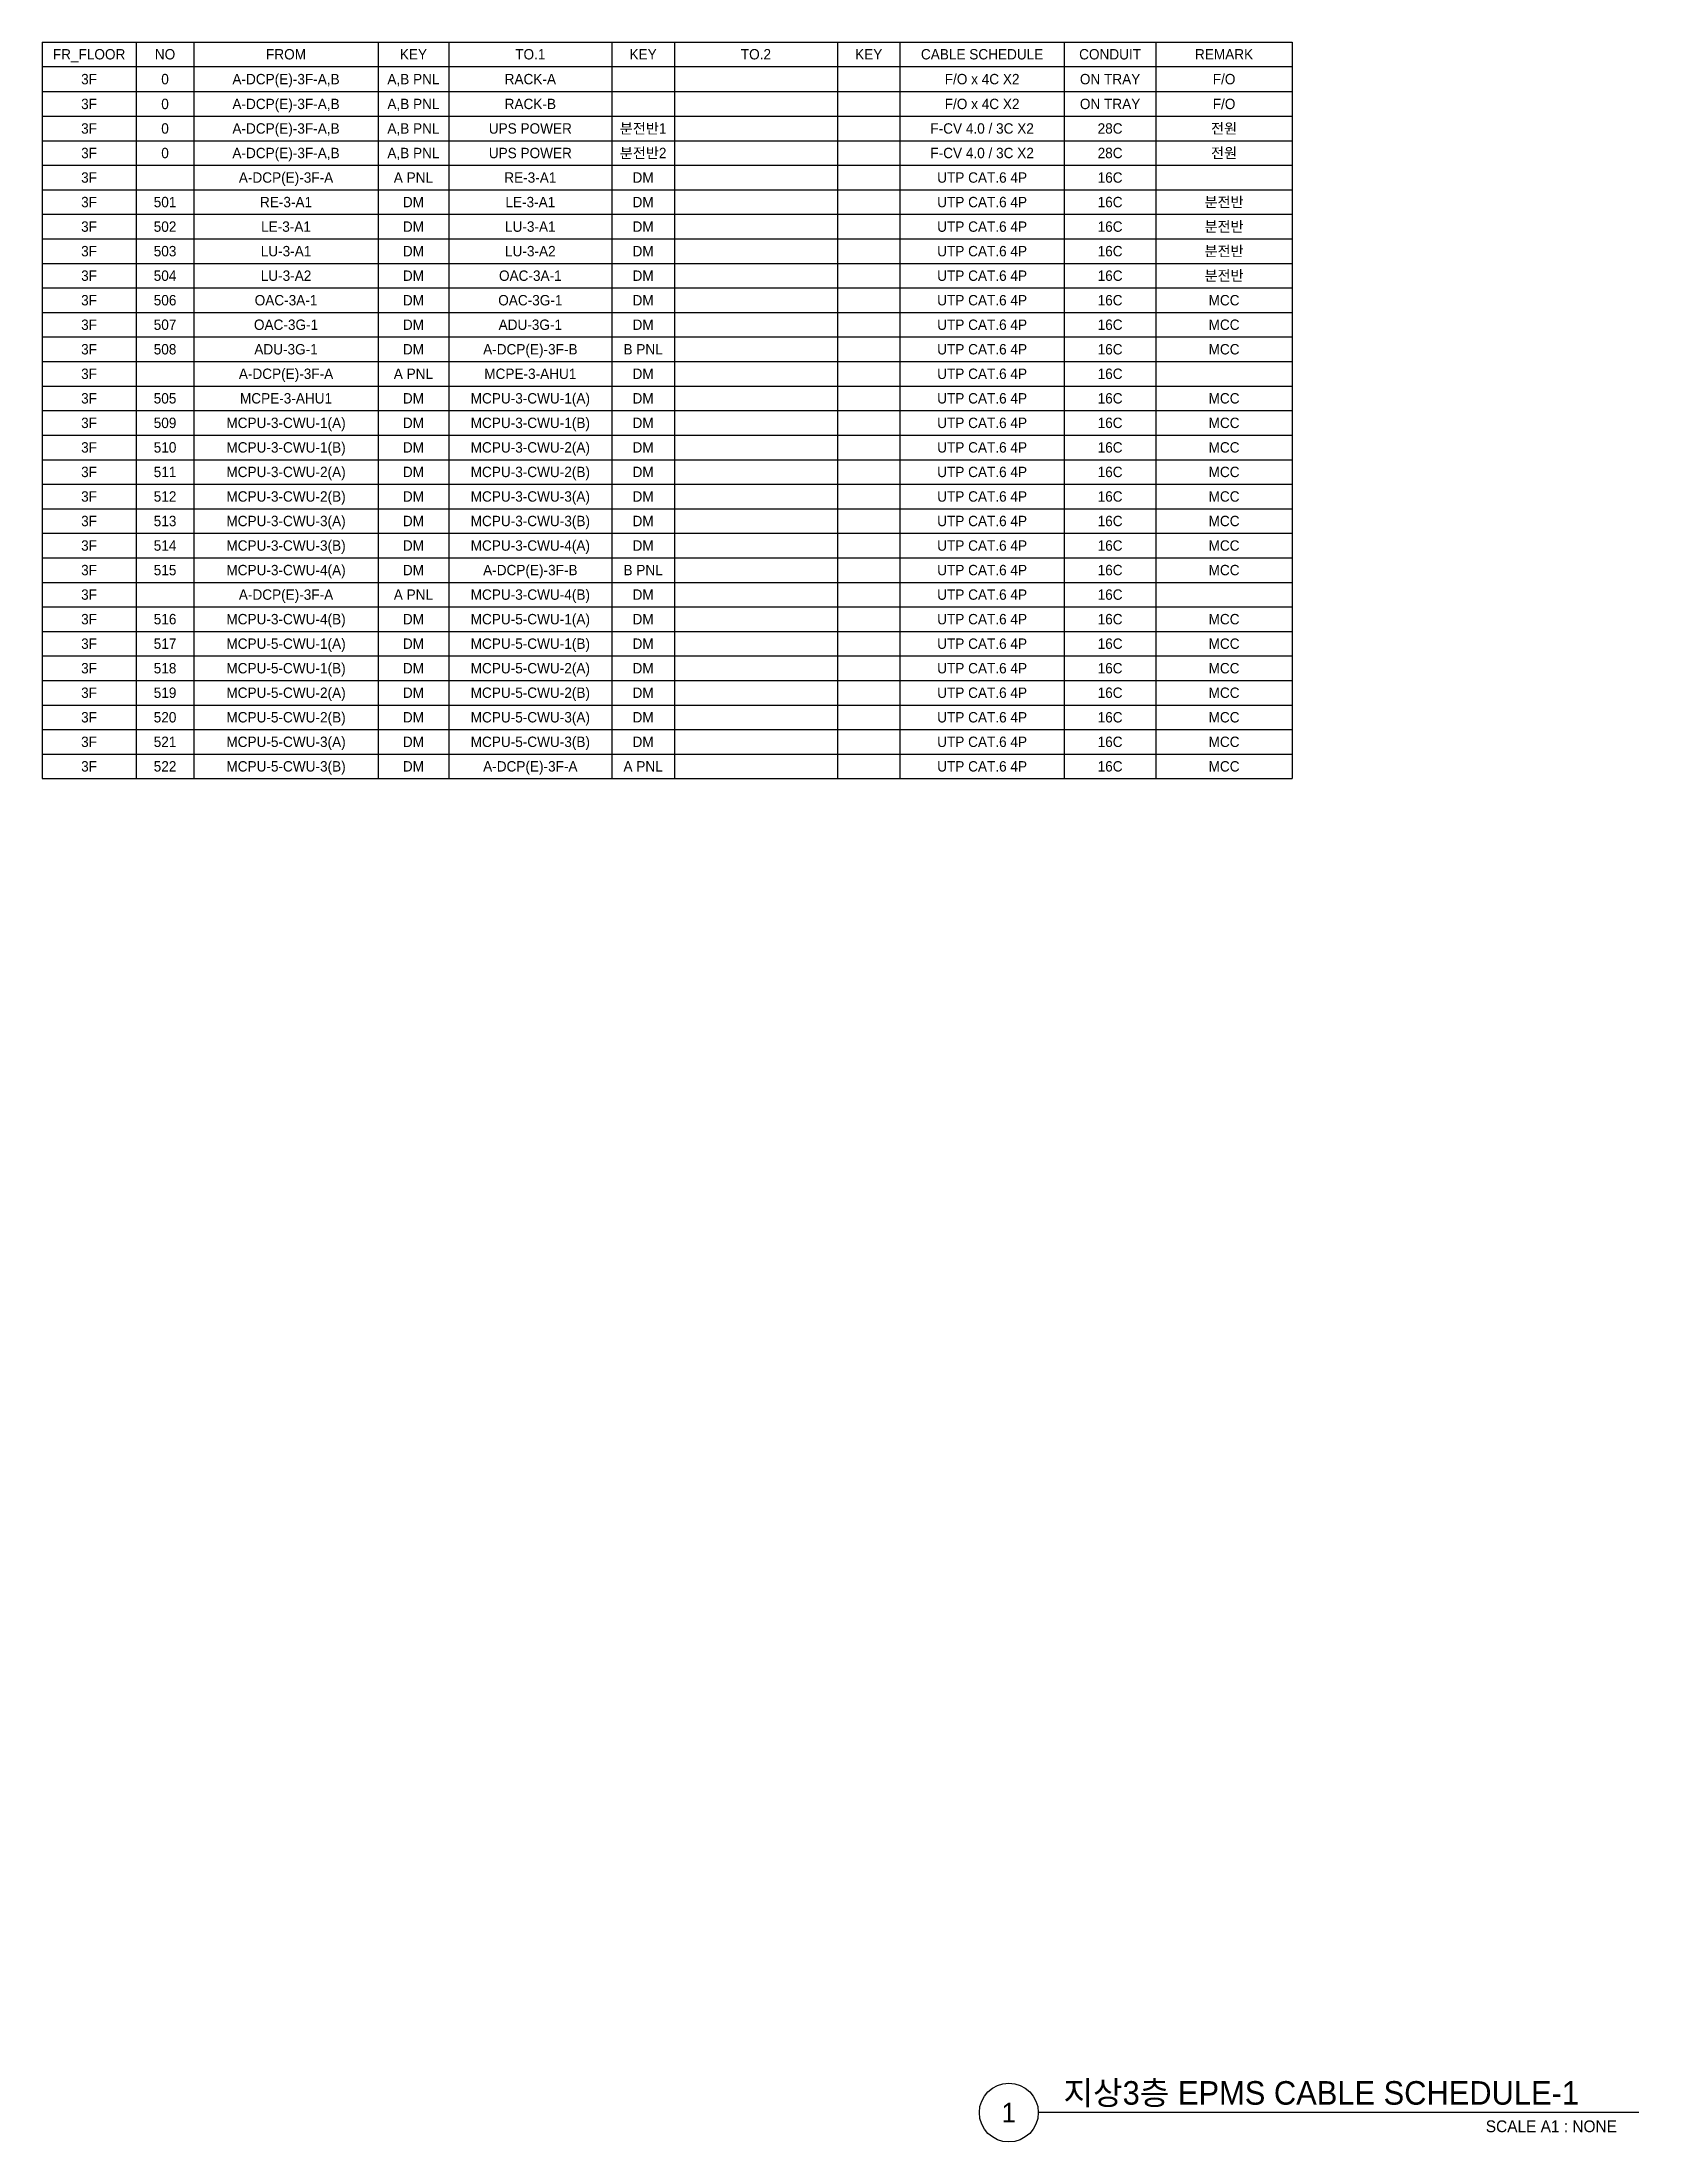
# Model space of a CAD drawing. Header units: millimetres. Extents: x 89450 to 753248, y -530175 to 1209785.
# Drawn here: x 512257 to 573214, y 182625 to 262825 of the extents above; entities that cross this region are included whole.
import ezdxf
from ezdxf.enums import TextEntityAlignment as Align

# ---------------------------------------------------------------- set-up
doc = ezdxf.new("R2010")
doc.units = ezdxf.units.MM
doc.header["$LTSCALE"] = 150
for name, color, linetype in [('-----29 Cable Schedule', 1, 'Continuous'), ('-----30 Text', 2, 'Continuous'), ('-----41 Drawing Title', 2, 'Continuous')]:
    doc.layers.add(name, color=color, linetype=linetype)
doc.styles.add('ELEC', font='')
doc.styles.get('ELEC').set_extended_font_data('Dotum')

msp = doc.modelspace()

# ---------------------------------------------------------------- texts
at = {"layer": '-----30 Text', "style": 'ELEC'}
for s, height, p in [('FR_FLOOR', 396.6, (514053, 262357)), ('NO', 396.6, (516953, 262357)), ('FROM', 396.6, (521571, 262357)), ('KEY', 396.6, (526434, 262357)), ('TO.1', 396.6, (530896, 262357)), ('KEY', 396.6, (535201, 262357)), ('TO.2', 396.6, (539507, 262357)), ('KEY', 396.6, (543813, 262357)), ('CABLE SCHEDULE', 396.6, (548141, 262357)), ('CONDUIT', 396.6, (553026, 262357)), ('REMARK', 396.6, (557377, 262357)), ('3F', 396.6, (514053, 261408)), ('0', 397, (516953, 261408)), ('A-DCP(E)-3F-A,B', 396.6, (521571, 261408)), ('A,B PNL', 396.6, (526434, 261408)), ('RACK-A', 396.6, (530896, 261408)), ('F/O x 4C X2', 396.6, (548141, 261408)), ('ON TRAY', 396.6, (553026, 261408)), ('F/O', 396.6, (557377, 261408)), ('3F', 396.6, (514053, 260460)), ('0', 397, (516953, 260460)), ('A-DCP(E)-3F-A,B', 396.6, (521571, 260460)), ('A,B PNL', 396.6, (526434, 260460)), ('RACK-B', 396.6, (530896, 260460)), ('F/O x 4C X2', 396.6, (548141, 260460)), ('ON TRAY', 396.6, (553026, 260460)), ('F/O', 396.6, (557377, 260460)), ('3F', 396.6, (514053, 259523)), ('0', 397, (516953, 259523)), ('A-DCP(E)-3F-A,B', 396.6, (521571, 259523)), ('A,B PNL', 396.6, (526434, 259523)), ('UPS POWER', 396.6, (530896, 259523)), ('분전반1', 396.6, (535201, 259523)), ('F-CV 4.0 / 3C X2', 396.6, (548141, 259523)), ('28C', 396.6, (553026, 259523)), ('전원', 396.6, (557377, 259523)), ('3F', 396.6, (514053, 258586)), ('0', 397, (516953, 258586)), ('A-DCP(E)-3F-A,B', 396.6, (521571, 258586)), ('A,B PNL', 396.6, (526434, 258586)), ('UPS POWER', 396.6, (530896, 258586)), ('분전반2', 396.6, (535201, 258586)), ('F-CV 4.0 / 3C X2', 396.6, (548141, 258586)), ('28C', 396.6, (553026, 258586)), ('전원', 396.6, (557377, 258586)), ('3F', 396.6, (514053, 257649)), ('A-DCP(E)-3F-A', 396.6, (521571, 257649)), ('A PNL', 396.6, (526434, 257649)), ('RE-3-A1', 396.6, (530896, 257649)), ('DM', 396.6, (535201, 257649)), ('UTP CAT.6 4P', 396.6, (548141, 257649)), ('16C', 396.6, (553026, 257649)), ('3F', 396.6, (514053, 256712)), ('501', 396.6, (516953, 256712)), ('RE-3-A1', 396.6, (521571, 256712)), ('DM', 396.6, (526434, 256712)), ('LE-3-A1', 396.6, (530896, 256712)), ('DM', 396.6, (535201, 256712)), ('UTP CAT.6 4P', 396.6, (548141, 256712)), ('16C', 396.6, (553026, 256712)), ('분전반', 396.6, (557377, 256712)), ('3F', 396.6, (514053, 255775)), ('502', 396.6, (516953, 255775)), ('LE-3-A1', 396.6, (521571, 255775)), ('DM', 396.6, (526434, 255775)), ('LU-3-A1', 396.6, (530896, 255775)), ('DM', 396.6, (535201, 255775)), ('UTP CAT.6 4P', 396.6, (548141, 255775)), ('16C', 396.6, (553026, 255775)), ('분전반', 396.6, (557377, 255775)), ('3F', 396.6, (514053, 254838)), ('503', 396.6, (516953, 254838)), ('LU-3-A1', 396.6, (521571, 254838)), ('DM', 396.6, (526434, 254838)), ('LU-3-A2', 396.6, (530896, 254838)), ('DM', 396.6, (535201, 254838)), ('UTP CAT.6 4P', 396.6, (548141, 254838)), ('16C', 396.6, (553026, 254838)), ('분전반', 396.6, (557377, 254838)), ('3F', 396.6, (514053, 253901)), ('504', 396.6, (516953, 253901)), ('LU-3-A2', 396.6, (521571, 253901)), ('DM', 396.6, (526434, 253901)), ('OAC-3A-1', 396.6, (530896, 253901)), ('DM', 396.6, (535201, 253901)), ('UTP CAT.6 4P', 396.6, (548141, 253901)), ('16C', 396.6, (553026, 253901)), ('분전반', 396.6, (557377, 253901)), ('3F', 396.6, (514053, 252964)), ('506', 396.6, (516953, 252964)), ('OAC-3A-1', 396.6, (521571, 252964)), ('DM', 396.6, (526434, 252964)), ('OAC-3G-1', 396.6, (530896, 252964)), ('DM', 396.6, (535201, 252964)), ('UTP CAT.6 4P', 396.6, (548141, 252964)), ('16C', 396.6, (553026, 252964)), ('MCC', 396.6, (557377, 252964)), ('3F', 396.6, (514053, 252028)), ('507', 396.6, (516953, 252028)), ('OAC-3G-1', 396.6, (521571, 252028)), ('DM', 396.6, (526434, 252028)), ('ADU-3G-1', 396.6, (530896, 252028)), ('DM', 396.6, (535201, 252028)), ('UTP CAT.6 4P', 396.6, (548141, 252028)), ('16C', 396.6, (553026, 252028)), ('MCC', 396.6, (557377, 252028)), ('3F', 396.6, (514053, 251091)), ('508', 396.6, (516953, 251091)), ('ADU-3G-1', 396.6, (521571, 251091)), ('DM', 396.6, (526434, 251091)), ('A-DCP(E)-3F-B', 396.6, (530896, 251091)), ('B PNL', 396.6, (535201, 251091)), ('UTP CAT.6 4P', 396.6, (548141, 251091)), ('16C', 396.6, (553026, 251091)), ('MCC', 396.6, (557377, 251091)), ('3F', 396.6, (514053, 250154)), ('A-DCP(E)-3F-A', 396.6, (521571, 250154)), ('A PNL', 396.6, (526434, 250154)), ('MCPE-3-AHU1', 396.6, (530896, 250154)), ('DM', 396.6, (535201, 250154)), ('UTP CAT.6 4P', 396.6, (548141, 250154)), ('16C', 396.6, (553026, 250154)), ('MCPU-3-CWU-1(A)', 396.6, (530896, 249217)), ('3F', 396.6, (514053, 249217)), ('505', 396.6, (516953, 249217)), ('MCPE-3-AHU1', 396.6, (521571, 249217)), ('DM', 396.6, (526434, 249217)), ('DM', 396.6, (535201, 249217)), ('UTP CAT.6 4P', 396.6, (548141, 249217)), ('16C', 396.6, (553026, 249217)), ('MCC', 396.6, (557377, 249217)), ('3F', 396.6, (514053, 248280)), ('509', 396.6, (516953, 248280)), ('MCPU-3-CWU-1(A)', 396.6, (521571, 248280)), ('DM', 396.6, (526434, 248280)), ('MCPU-3-CWU-1(B)', 396.6, (530896, 248280)), ('DM', 396.6, (535201, 248280)), ('UTP CAT.6 4P', 396.6, (548141, 248280)), ('16C', 396.6, (553026, 248280)), ('MCC', 396.6, (557377, 248280)), ('3F', 396.6, (514053, 247343)), ('510', 396.6, (516953, 247343)), ('MCPU-3-CWU-1(B)', 396.6, (521571, 247343)), ('DM', 396.6, (526434, 247343)), ('MCPU-3-CWU-2(A)', 396.6, (530896, 247343)), ('DM', 396.6, (535201, 247343)), ('UTP CAT.6 4P', 396.6, (548141, 247343)), ('16C', 396.6, (553026, 247343)), ('MCC', 396.6, (557377, 247343)), ('3F', 396.6, (514053, 246406)), ('511', 396.6, (516953, 246406)), ('MCPU-3-CWU-2(A)', 396.6, (521571, 246406)), ('DM', 396.6, (526434, 246406)), ('MCPU-3-CWU-2(B)', 396.6, (530896, 246406)), ('DM', 396.6, (535201, 246406)), ('UTP CAT.6 4P', 396.6, (548141, 246406)), ('16C', 396.6, (553026, 246406)), ('MCC', 396.6, (557377, 246406)), ('3F', 396.6, (514053, 245469)), ('512', 396.6, (516953, 245469)), ('MCPU-3-CWU-2(B)', 396.6, (521571, 245469)), ('DM', 396.6, (526434, 245469)), ('MCPU-3-CWU-3(A)', 396.6, (530896, 245469)), ('DM', 396.6, (535201, 245469)), ('UTP CAT.6 4P', 396.6, (548141, 245469)), ('16C', 396.6, (553026, 245469)), ('MCC', 396.6, (557377, 245469)), ('3F', 396.6, (514053, 244532)), ('513', 396.6, (516953, 244532)), ('MCPU-3-CWU-3(A)', 396.6, (521571, 244532)), ('DM', 396.6, (526434, 244532)), ('MCPU-3-CWU-3(B)', 396.6, (530896, 244532)), ('DM', 396.6, (535201, 244532)), ('UTP CAT.6 4P', 396.6, (548141, 244532)), ('16C', 396.6, (553026, 244532)), ('MCC', 396.6, (557377, 244532)), ('MCPU-3-CWU-3(B)', 396.6, (521571, 243595)), ('MCPU-3-CWU-4(A)', 396.6, (530896, 243595)), ('3F', 396.6, (514053, 243595)), ('514', 396.6, (516953, 243595)), ('DM', 396.6, (526434, 243595)), ('DM', 396.6, (535201, 243595)), ('UTP CAT.6 4P', 396.6, (548141, 243595)), ('16C', 396.6, (553026, 243595)), ('MCC', 396.6, (557377, 243595)), ('3F', 396.6, (514053, 242658)), ('515', 396.6, (516953, 242658)), ('MCPU-3-CWU-4(A)', 396.6, (521571, 242658)), ('DM', 396.6, (526434, 242658)), ('A-DCP(E)-3F-B', 396.6, (530896, 242658)), ('B PNL', 396.6, (535201, 242658)), ('UTP CAT.6 4P', 396.6, (548141, 242658)), ('16C', 396.6, (553026, 242658)), ('MCC', 396.6, (557377, 242658)), ('3F', 396.6, (514053, 241721)), ('A-DCP(E)-3F-A', 396.6, (521571, 241721)), ('A PNL', 396.6, (526434, 241721)), ('MCPU-3-CWU-4(B)', 396.6, (530896, 241721)), ('DM', 396.6, (535201, 241721)), ('UTP CAT.6 4P', 396.6, (548141, 241721)), ('16C', 396.6, (553026, 241721)), ('3F', 396.6, (514053, 240784)), ('516', 396.6, (516953, 240784)), ('MCPU-3-CWU-4(B)', 396.6, (521571, 240784)), ('DM', 396.6, (526434, 240784)), ('MCPU-5-CWU-1(A)', 396.6, (530896, 240784)), ('DM', 396.6, (535201, 240784)), ('UTP CAT.6 4P', 396.6, (548141, 240784)), ('16C', 396.6, (553026, 240784)), ('MCC', 396.6, (557377, 240784)), ('3F', 396.6, (514053, 239847)), ('517', 396.6, (516953, 239847)), ('MCPU-5-CWU-1(A)', 396.6, (521571, 239847)), ('DM', 396.6, (526434, 239847)), ('MCPU-5-CWU-1(B)', 396.6, (530896, 239847)), ('DM', 396.6, (535201, 239847)), ('UTP CAT.6 4P', 396.6, (548141, 239847)), ('16C', 396.6, (553026, 239847)), ('MCC', 396.6, (557377, 239847)), ('3F', 396.6, (514053, 238910)), ('518', 396.6, (516953, 238910)), ('MCPU-5-CWU-1(B)', 396.6, (521571, 238910)), ('DM', 396.6, (526434, 238910)), ('MCPU-5-CWU-2(A)', 396.6, (530896, 238910)), ('DM', 396.6, (535201, 238910)), ('UTP CAT.6 4P', 396.6, (548141, 238910)), ('16C', 396.6, (553026, 238910)), ('MCC', 396.6, (557377, 238910)), ('3F', 396.6, (514053, 237973)), ('519', 396.6, (516953, 237973)), ('MCPU-5-CWU-2(A)', 396.6, (521571, 237973)), ('DM', 396.6, (526434, 237973)), ('MCPU-5-CWU-2(B)', 396.6, (530896, 237973)), ('DM', 396.6, (535201, 237973)), ('UTP CAT.6 4P', 396.6, (548141, 237973)), ('16C', 396.6, (553026, 237973)), ('MCC', 396.6, (557377, 237973)), ('3F', 396.6, (514053, 237036)), ('520', 396.6, (516953, 237036)), ('MCPU-5-CWU-2(B)', 396.6, (521571, 237036)), ('DM', 396.6, (526434, 237036)), ('MCPU-5-CWU-3(A)', 396.6, (530896, 237036)), ('DM', 396.6, (535201, 237036)), ('UTP CAT.6 4P', 396.6, (548141, 237036)), ('16C', 396.6, (553026, 237036)), ('MCC', 396.6, (557377, 237036)), ('3F', 396.6, (514053, 236099)), ('521', 396.6, (516953, 236099)), ('MCPU-5-CWU-3(A)', 396.6, (521571, 236099)), ('DM', 396.6, (526434, 236099)), ('MCPU-5-CWU-3(B)', 396.6, (530896, 236099)), ('DM', 396.6, (535201, 236099)), ('UTP CAT.6 4P', 396.6, (548141, 236099)), ('16C', 396.6, (553026, 236099)), ('MCC', 396.6, (557377, 236099)), ('3F', 396.6, (514053, 235162)), ('522', 396.6, (516953, 235162)), ('MCPU-5-CWU-3(B)', 396.6, (521571, 235162)), ('DM', 396.6, (526434, 235162)), ('A-DCP(E)-3F-A', 396.6, (530896, 235162)), ('A PNL', 396.6, (535201, 235162)), ('UTP CAT.6 4P', 396.6, (548141, 235162)), ('16C', 396.6, (553026, 235162)), ('MCC', 396.6, (557377, 235162))]:
    msp.add_text(s, height=height, dxfattribs=at).set_placement(p, align=Align.MIDDLE_CENTER)
at = {"layer": '-----41 Drawing Title', "color": 2, "style": 'ELEC'}
msp.add_text('지상3층 EPMS CABLE SCHEDULE-1', height=900, dxfattribs=at).set_placement((551245, 184050))
at = {"layer": '-----41 Drawing Title', "color": 7, "style": 'ELEC'}
msp.add_text('1', height=750, dxfattribs=at).set_placement((549161, 183750), align=Align.MIDDLE)
at = {"layer": '-----41 Drawing Title', "style": 'ELEC'}
msp.add_text('SCALE A1 : NONE', height=450, dxfattribs=at).set_placement((572372, 183000), align=Align.RIGHT)

# ---------------------------------------------------------------- linework, layer by layer
at = {"layer": '-----29 Cable Schedule'}
for p, q in [((512257, 262825), (512257, 261888)), ((512257, 262825), (559976, 262825)), ((515848, 262825), (515848, 261888)), ((518057, 262825), (518057, 261888)), ((525084, 262825), (525084, 261888)), ((527784, 262825), (527784, 261888)), ((534008, 262825), (534008, 261888)), ((536395, 262825), (536395, 261888)), ((542619, 262825), (542619, 261888)), ((545006, 262825), (545006, 261888)), ((551275, 262825), (551275, 261888)), ((554778, 262825), (554778, 261888)), ((559976, 262825), (559976, 261888)), ((512257, 261888), (559976, 261888)), ((512257, 261888), (512257, 234693)), ((515848, 261888), (515848, 234693)), ((518057, 261888), (518057, 234693)), ((525084, 261888), (525084, 234693)), ((527784, 261888), (527784, 234693)), ((534008, 261888), (534008, 234693)), ((536395, 261888), (536395, 234693)), ((542619, 261888), (542619, 234693)), ((545006, 261888), (545006, 234693)), ((551275, 261888), (551275, 234693)), ((554778, 261888), (554778, 234693)), ((559976, 261888), (559976, 234693)), ((512257, 260929), (559976, 260929)), ((512257, 259992), (559976, 259992)), ((512257, 259055), (559976, 259055)), ((512257, 258118), (559976, 258118)), ((512257, 257181), (559976, 257181)), ((512257, 256244), (559976, 256244)), ((512257, 255307), (559976, 255307)), ((512257, 254370), (559976, 254370)), ((512257, 253433), (559976, 253433)), ((512257, 252496), (559976, 252496)), ((512257, 251559), (559976, 251559)), ((512257, 250622), (559976, 250622)), ((512257, 249685), (559976, 249685)), ((512257, 248748), (559976, 248748)), ((512257, 247811), (559976, 247811)), ((512257, 246874), (559976, 246874)), ((512257, 245937), (559976, 245937)), ((512257, 245000), (559976, 245000)), ((512257, 244063), (559976, 244063)), ((512257, 243126), (559976, 243126)), ((512257, 242189), (559976, 242189)), ((512257, 241252), (559976, 241252)), ((512257, 240315), (559976, 240315)), ((512257, 239378), (559976, 239378)), ((512257, 238441), (559976, 238441)), ((512257, 237504), (559976, 237504)), ((512257, 236567), (559976, 236567)), ((512257, 235630), (559976, 235630)), ((512257, 234693), (559976, 234693))]:
    msp.add_line(p, q, dxfattribs=at)
at = {"layer": '-----41 Drawing Title', "color": 7}
msp.add_line((573214, 183750), (550286, 183750), dxfattribs=at)
msp.add_circle((549161, 183750), 1125, dxfattribs=at)

msp.set_redraw_order([(e.dxf.handle, doc.entitydb.next_handle()) for e in msp.query("TEXT MTEXT ATTDEF DIMENSION ARC_DIMENSION")])  # texts and dimensions are drawn at this point

doc.saveas('drawing.dxf')
